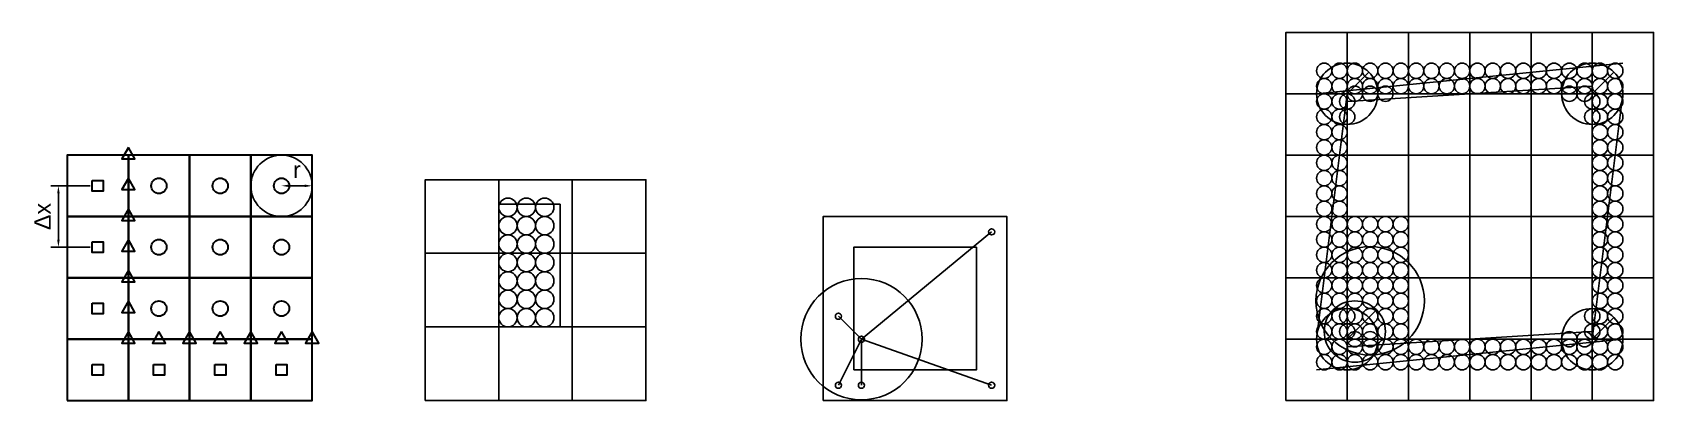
# Model space of a CAD drawing. Header units: millimetres. Extents: x -26 to 82, y 0 to 32.
# Drawn here: x -25.8 to 27.1, y 0 to 12 of the extents above; entities that cross this region are included whole.
import ezdxf

# ---------------------------------------------------------------- set-up
doc = ezdxf.new("R2010")
doc.units = ezdxf.units.MM
doc.layers.add('assist', color=6, linetype='Continuous')
doc.layers.add('boundary', color=30, linetype='Continuous')
doc.styles.get("Standard").update_dxf_attribs({"font": 'arial.ttf'})
doc.dimstyles.new('ISO-25', dxfattribs={"dimtxt": 2.5, "dimasz": 2.5, "dimexe": 1.25, "dimexo": 0.625, "dimtad": 1, "dimtxsty": 'Standard', "dimcen": 2.5, "dimadec": 0, "dimazin": 0, "dimtfac": 1, "dimtmove": 0, "dimatfit": 3, "dimfxl": 1, "dimarcsym": 0})

msp = doc.modelspace()

# ---------------------------------------------------------------- blocks, each defined once
blk = doc.blocks.new('*D1')
at = {"color": 0, "lineweight": -2, "transparency": 16777216}
for p, q in [((-23.926, 7), (-25.207, 7)), ((-24.957, 5.25), (-24.957, 6.75)), ((-23.926, 5), (-25.207, 5))]:
    blk.add_line(p, q, dxfattribs=at)
at = {"color": 0, "transparency": 16777216}
for points in [[(-24.999, 6.75), (-24.916, 6.75), (-24.957, 7)], [(-24.999, 5.25), (-24.916, 5.25), (-24.957, 5)]]:
    blk.add_solid(points, dxfattribs=at)
at = {"layer": 'Defpoints', "color": 0, "transparency": 16777216}
for p in [(-24.957, 7), (-23.676, 7), (-23.676, 5)]:
    blk.add_point(p, dxfattribs=at)
at = {"color": 0, "transparency": 16777216, "insert": (-25.478, 6), "char_height": 0.5, "attachment_point": 5, "rotation": 90}
blk.add_mtext('{\\H1.08333x;Δx}', dxfattribs=at)
blk = doc.blocks.new('*D2')
at = {"color": 0, "lineweight": -2, "transparency": 16777216}
blk.add_line((-16.926, 7), (-17.426, 7), dxfattribs=at)
at = {"color": 0, "transparency": 16777216}
for points in [[(-17.426, 7.042), (-17.426, 6.958), (-17.676, 7)], [(-16.926, 7.042), (-16.926, 6.958), (-16.676, 7)]]:
    blk.add_solid(points, dxfattribs=at)
at = {"layer": 'Defpoints', "color": 0, "transparency": 16777216}
for p in [(-17.676, 7), (-17.676, 7), (-16.676, 7)]:
    blk.add_point(p, dxfattribs=at)
at = {"color": 0, "transparency": 16777216, "insert": (-17.176, 7.521), "char_height": 0.5, "attachment_point": 5}
blk.add_mtext('{\\H1.08333x;r}', dxfattribs=at)

# ---------------------------------------------------------------- dimensions: what is measured, and where the dimension line sits
for base, p1, p2, angle, text, picture, middle in [((-17.676, 7), (-16.676, 7), (-17.676, 7), 180, '{\\H1.08333x;r}', '*D2', (-17.176, 7)), ((-24.957, 7), (-23.676, 5), (-23.676, 7), 90, '{\\H1.08333x;Δx}', '*D1', (-24.957, 6))]:
    dim = msp.add_linear_dim(base=base, p1=p1, p2=p2, angle=angle, text=text, dimstyle='ISO-25', override={"dimtxt": 0.5, "dimasz": 0.25, "dimexe": 0.25, "dimexo": 0.25, "dimgap": 0.25})
    dim.commit()
    dim.dimension.update_dxf_attribs({"geometry": picture, "text_midpoint": middle, "dimtype": 160})

# ---------------------------------------------------------------- linework, layer by layer
for p, q in [((17.103, 10), (17.81, 10.707)), ((25.103, 10), (25.81, 10.707)), ((17.103, 9.75), (25.103, 10.25)), ((1.25, 2), (5.5, 5.5)), ((1.25, 2), (0.5, 2.75)), ((17.103, 2), (17.81, 2.707)), ((17.353, 2.25), (18.06, 2.957)), ((25.103, 2), (25.81, 2.707)), ((17.103, 1.75), (25.103, 2.25)), ((1.25, 2), (0.5, 0.5)), ((1.25, 2), (1.25, 0.5)), ((1.25, 2), (5.5, 0.5))]:
    msp.add_line(p, q)
for points in [[(17.103, 8), (19.103, 8), (19.103, 10), (17.103, 10)], [(19.103, 8), (21.103, 8), (21.103, 10), (19.103, 10)], [(21.103, 8), (23.103, 8), (23.103, 10), (21.103, 10)], [(23.103, 8), (25.103, 8), (25.103, 10), (23.103, 10)], [(17.103, 6), (19.103, 6), (19.103, 8), (17.103, 8)], [(19.103, 6), (21.103, 6), (21.103, 8), (19.103, 8)], [(21.103, 6), (23.103, 6), (23.103, 8), (21.103, 8)], [(23.103, 6), (25.103, 6), (25.103, 8), (23.103, 8)], [(-12.986, 4.8), (-10.586, 4.8), (-10.586, 7.2), (-12.986, 7.2)], [(-10.586, 4.8), (-8.186, 4.8), (-8.186, 7.2), (-10.586, 7.2)], [(-8.186, 4.8), (-5.786, 4.8), (-5.786, 7.2), (-8.186, 7.2)], [(-10.586, 2.4), (-8.586, 2.4), (-8.586, 6.4), (-10.586, 6.4)], [(0, 0), (6, 0), (6, 6), (0, 6)], [(17.103, 4), (19.103, 4), (19.103, 6), (17.103, 6)], [(19.103, 4), (21.103, 4), (21.103, 6), (19.103, 6)], [(21.103, 4), (23.103, 4), (23.103, 6), (21.103, 6)], [(23.103, 4), (25.103, 4), (25.103, 6), (23.103, 6)], [(-12.986, 2.4), (-10.586, 2.4), (-10.586, 4.8), (-12.986, 4.8)], [(-10.586, 2.4), (-8.186, 2.4), (-8.186, 4.8), (-10.586, 4.8)], [(-8.186, 2.4), (-5.786, 2.4), (-5.786, 4.8), (-8.186, 4.8)], [(1, 1), (5, 1), (5, 5), (1, 5)], [(17.103, 2), (19.103, 2), (19.103, 4), (17.103, 4)], [(19.103, 2), (21.103, 2), (21.103, 4), (19.103, 4)], [(21.103, 2), (23.103, 2), (23.103, 4), (21.103, 4)], [(23.103, 2), (25.103, 2), (25.103, 4), (23.103, 4)], [(-12.986, 0), (-10.586, 0), (-10.586, 2.4), (-12.986, 2.4)], [(-10.586, 0), (-8.186, 0), (-8.186, 2.4), (-10.586, 2.4)], [(-8.186, 0), (-5.786, 0), (-5.786, 2.4), (-8.186, 2.4)]]:
    msp.add_lwpolyline(points, close=True)
at = {"lineweight": 35}
for points in [[(-22.676, 8.25), (-22.892, 7.875), (-22.459, 7.875)], [(-22.676, 6), (-20.676, 6), (-20.676, 8), (-22.676, 8)], [(-20.676, 6), (-18.676, 6), (-18.676, 8), (-20.676, 8)], [(-18.676, 6), (-16.676, 6), (-16.676, 8), (-18.676, 8)], [(-23.853, 7.177), (-23.499, 7.177), (-23.499, 6.823), (-23.853, 6.823)], [(-22.676, 7.25), (-22.892, 6.875), (-22.459, 6.875)], [(-22.676, 6.25), (-22.892, 5.875), (-22.459, 5.875)], [(-22.676, 4), (-20.676, 4), (-20.676, 6), (-22.676, 6)], [(-20.676, 4), (-18.676, 4), (-18.676, 6), (-20.676, 6)], [(-18.676, 4), (-16.676, 4), (-16.676, 6), (-18.676, 6)], [(-23.853, 5.177), (-23.499, 5.177), (-23.499, 4.823), (-23.853, 4.823)], [(-22.676, 5.25), (-22.892, 4.875), (-22.459, 4.875)], [(-22.676, 4.25), (-22.892, 3.875), (-22.459, 3.875)], [(-22.676, 2), (-20.676, 2), (-20.676, 4), (-22.676, 4)], [(-20.676, 2), (-18.676, 2), (-18.676, 4), (-20.676, 4)], [(-18.676, 2), (-16.676, 2), (-16.676, 4), (-18.676, 4)], [(-23.853, 3.177), (-23.499, 3.177), (-23.499, 2.823), (-23.853, 2.823)], [(-22.676, 3.25), (-22.892, 2.875), (-22.459, 2.875)], [(-22.676, 2.25), (-22.892, 1.875), (-22.459, 1.875)], [(-21.676, 2.25), (-21.892, 1.875), (-21.459, 1.875)], [(-20.676, 2.25), (-20.892, 1.875), (-20.459, 1.875)], [(-19.676, 2.25), (-19.892, 1.875), (-19.459, 1.875)], [(-18.676, 2.25), (-18.892, 1.875), (-18.459, 1.875)], [(-17.676, 2.25), (-17.892, 1.875), (-17.459, 1.875)], [(-16.676, 2.25), (-16.892, 1.875), (-16.459, 1.875)], [(-23.853, 1.177), (-23.499, 1.177), (-23.499, 0.823), (-23.853, 0.823)], [(-21.853, 1.177), (-21.499, 1.177), (-21.499, 0.823), (-21.853, 0.823)], [(-19.853, 1.177), (-19.499, 1.177), (-19.499, 0.823), (-19.853, 0.823)], [(-17.853, 1.177), (-17.499, 1.177), (-17.499, 0.823), (-17.853, 0.823)]]:
    msp.add_lwpolyline(points, close=True, dxfattribs=at)
for centre, radius in [((17.103, 10), 1), ((25.103, 10), 1), ((17.353, 10), 0.25), ((17.853, 10), 0.25), ((18.353, 10), 0.25), ((24.353, 10), 0.25), ((24.853, 10), 0.25), ((17.103, 9.75), 0.25), ((25.103, 9.75), 0.25), ((17.103, 9.25), 0.25), ((25.103, 9.25), 0.25), ((-17.676, 7), 1), ((-10.286, 6.3), 0.3), ((-9.686, 6.3), 0.3), ((-9.086, 6.3), 0.3), ((-10.286, 5.7), 0.3), ((-9.686, 5.7), 0.3), ((-9.086, 5.7), 0.3), ((17.353, 5.75), 0.25), ((17.853, 5.75), 0.25), ((18.353, 5.75), 0.25), ((18.853, 5.75), 0.25), ((-10.286, 5.1), 0.3), ((-9.686, 5.1), 0.3), ((-9.086, 5.1), 0.3), ((5.5, 5.5), 0.1), ((17.353, 5.25), 0.25), ((17.853, 5.25), 0.25), ((18.353, 5.25), 0.25), ((18.853, 5.25), 0.25), ((-10.286, 4.5), 0.3), ((-9.686, 4.5), 0.3), ((-9.086, 4.5), 0.3), ((17.853, 3.25), 1.768), ((17.353, 4.75), 0.25), ((17.853, 4.75), 0.25), ((18.353, 4.75), 0.25), ((18.853, 4.75), 0.25), ((17.353, 4.25), 0.25), ((17.853, 4.25), 0.25), ((18.353, 4.25), 0.25), ((18.853, 4.25), 0.25), ((-10.286, 3.9), 0.3), ((-9.686, 3.9), 0.3), ((-9.086, 3.9), 0.3), ((1.25, 2), 1.979), ((17.353, 3.75), 0.25), ((17.853, 3.75), 0.25), ((18.353, 3.75), 0.25), ((18.853, 3.75), 0.25), ((-10.286, 3.3), 0.3), ((-9.686, 3.3), 0.3), ((-9.086, 3.3), 0.3), ((17.353, 2.25), 1), ((17.353, 3.25), 0.25), ((17.853, 3.25), 0.25), ((18.353, 3.25), 0.25), ((18.853, 3.25), 0.25), ((-10.286, 2.7), 0.3), ((-9.686, 2.7), 0.3), ((-9.086, 2.7), 0.3), ((0.5, 2.75), 0.1), ((17.103, 2), 1), ((17.103, 2.75), 0.25), ((17.353, 2.75), 0.25), ((17.853, 2.75), 0.25), ((18.353, 2.75), 0.25), ((18.853, 2.75), 0.25), ((25.103, 2), 1), ((25.103, 2.75), 0.25), ((17.103, 2.25), 0.25), ((17.353, 2.25), 0.25), ((17.353, 2), 0.25), ((17.853, 2.25), 0.25), ((17.853, 2), 0.25), ((18.353, 2.25), 0.25), ((18.853, 2.25), 0.25), ((24.353, 2), 0.25), ((24.853, 2), 0.25), ((25.103, 2.25), 0.25), ((1.25, 2), 0.1), ((0.5, 0.5), 0.1), ((1.25, 0.5), 0.1), ((5.5, 0.5), 0.1)]:
    msp.add_circle(centre, radius)
for centre in [(-21.676, 7), (-19.676, 7), (-17.676, 7), (-21.676, 5), (-19.676, 5), (-17.676, 5), (-21.676, 3), (-19.676, 3), (-17.676, 3)]:
    msp.add_circle(centre, 0.25, dxfattribs=at)
at = {"layer": 'assist'}
for p, q in [((16.103, 10), (26.103, 11)), ((16.103, 2), (17.103, 10)), ((25.103, 2), (26.103, 10)), ((16.103, 1), (26.103, 2))]:
    msp.add_line(p, q, dxfattribs=at)
at = {"layer": 'boundary'}
for points in [[(15.103, 10), (17.103, 10), (17.103, 12), (15.103, 12)], [(17.103, 10), (19.103, 10), (19.103, 12), (17.103, 12)], [(19.103, 10), (21.103, 10), (21.103, 12), (19.103, 12)], [(21.103, 10), (23.103, 10), (23.103, 12), (21.103, 12)], [(23.103, 10), (25.103, 10), (25.103, 12), (23.103, 12)], [(25.103, 10), (27.103, 10), (27.103, 12), (25.103, 12)], [(15.103, 8), (17.103, 8), (17.103, 10), (15.103, 10)], [(25.103, 8), (27.103, 8), (27.103, 10), (25.103, 10)], [(15.103, 6), (17.103, 6), (17.103, 8), (15.103, 8)], [(25.103, 6), (27.103, 6), (27.103, 8), (25.103, 8)], [(15.103, 4), (17.103, 4), (17.103, 6), (15.103, 6)], [(25.103, 4), (27.103, 4), (27.103, 6), (25.103, 6)], [(15.103, 2), (17.103, 2), (17.103, 4), (15.103, 4)], [(25.103, 2), (27.103, 2), (27.103, 4), (25.103, 4)], [(15.103, 0), (17.103, 0), (17.103, 2), (15.103, 2)], [(17.103, 0), (19.103, 0), (19.103, 2), (17.103, 2)], [(19.103, 0), (21.103, 0), (21.103, 2), (19.103, 2)], [(21.103, 0), (23.103, 0), (23.103, 2), (21.103, 2)], [(23.103, 0), (25.103, 0), (25.103, 2), (23.103, 2)], [(25.103, 0), (27.103, 0), (27.103, 2), (25.103, 2)]]:
    msp.add_lwpolyline(points, close=True, dxfattribs=at)
at = {"layer": 'boundary', "lineweight": 35}
for points in [[(-24.676, 6), (-22.676, 6), (-22.676, 8), (-24.676, 8)], [(-24.676, 4), (-22.676, 4), (-22.676, 6), (-24.676, 6)], [(-24.676, 2), (-22.676, 2), (-22.676, 4), (-24.676, 4)], [(-24.676, 0), (-22.676, 0), (-22.676, 2), (-24.676, 2)], [(-22.676, 0), (-20.676, 0), (-20.676, 2), (-22.676, 2)], [(-20.676, 0), (-18.676, 0), (-18.676, 2), (-20.676, 2)], [(-18.676, 0), (-16.676, 0), (-16.676, 2), (-18.676, 2)]]:
    msp.add_lwpolyline(points, close=True, dxfattribs=at)
at = {"layer": 'boundary'}
for centre in [(16.353, 10.75), (16.853, 10.75), (17.353, 10.75), (17.853, 10.75), (18.353, 10.75), (18.853, 10.75), (19.353, 10.75), (19.853, 10.75), (20.353, 10.75), (20.853, 10.75), (21.353, 10.75), (21.853, 10.75), (22.353, 10.75), (22.853, 10.75), (23.353, 10.75), (23.853, 10.75), (24.353, 10.75), (24.853, 10.75), (25.353, 10.75), (25.853, 10.75), (16.353, 10.25), (16.853, 10.25), (17.353, 10.25), (17.853, 10.25), (18.353, 10.25), (18.853, 10.25), (19.353, 10.25), (19.853, 10.25), (20.353, 10.25), (20.853, 10.25), (21.353, 10.25), (21.853, 10.25), (22.353, 10.25), (22.853, 10.25), (23.353, 10.25), (23.853, 10.25), (24.353, 10.25), (24.853, 10.25), (25.353, 10.25), (25.853, 10.25), (16.353, 9.75), (16.853, 9.75), (25.353, 9.75), (25.853, 9.75), (16.353, 9.25), (16.353, 8.75), (16.853, 9.25), (16.853, 8.75), (25.353, 9.25), (25.353, 8.75), (25.853, 9.25), (25.853, 8.75), (16.353, 8.25), (16.853, 8.25), (25.353, 8.25), (25.853, 8.25), (16.353, 7.75), (16.853, 7.75), (25.353, 7.75), (25.853, 7.75), (16.353, 7.25), (16.853, 7.25), (25.353, 7.25), (25.853, 7.25), (16.353, 6.75), (16.853, 6.75), (25.353, 6.75), (25.853, 6.75), (16.353, 6.25), (16.853, 6.25), (25.353, 6.25), (25.853, 6.25), (16.353, 5.75), (16.853, 5.75), (25.353, 5.75), (25.853, 5.75), (16.353, 5.25), (16.853, 5.25), (25.353, 5.25), (25.853, 5.25), (16.353, 4.75), (16.853, 4.75), (25.353, 4.75), (25.853, 4.75), (16.353, 4.25), (16.853, 4.25), (25.353, 4.25), (25.853, 4.25), (16.353, 3.75), (16.853, 3.75), (25.353, 3.75), (25.853, 3.75), (16.353, 3.25), (16.853, 3.25), (25.353, 3.25), (25.853, 3.25), (16.353, 2.75), (16.853, 2.75), (25.353, 2.75), (25.853, 2.75), (16.353, 2.25), (16.853, 2.25), (25.353, 2.25), (25.853, 2.25), (16.353, 1.75), (16.853, 1.75), (17.353, 1.75), (17.853, 1.75), (18.353, 1.75), (18.853, 1.75), (19.353, 1.75), (19.853, 1.75), (20.353, 1.75), (20.853, 1.75), (21.353, 1.75), (21.853, 1.75), (22.353, 1.75), (22.853, 1.75), (23.353, 1.75), (23.853, 1.75), (24.353, 1.75), (24.853, 1.75), (25.353, 1.75), (25.853, 1.75), (16.353, 1.25), (16.853, 1.25), (17.353, 1.25), (17.853, 1.25), (18.353, 1.25), (18.853, 1.25), (19.353, 1.25), (19.853, 1.25), (20.353, 1.25), (20.853, 1.25), (21.353, 1.25), (21.853, 1.25), (22.353, 1.25), (22.853, 1.25), (23.353, 1.25), (23.853, 1.25), (24.353, 1.25), (24.853, 1.25), (25.353, 1.25), (25.853, 1.25)]:
    msp.add_circle(centre, 0.25, dxfattribs=at)

msp.set_redraw_order([(e.dxf.handle, doc.entitydb.next_handle()) for e in msp.query("TEXT MTEXT ATTDEF DIMENSION ARC_DIMENSION")])  # texts and dimensions are drawn at this point

doc.saveas('drawing.dxf')
